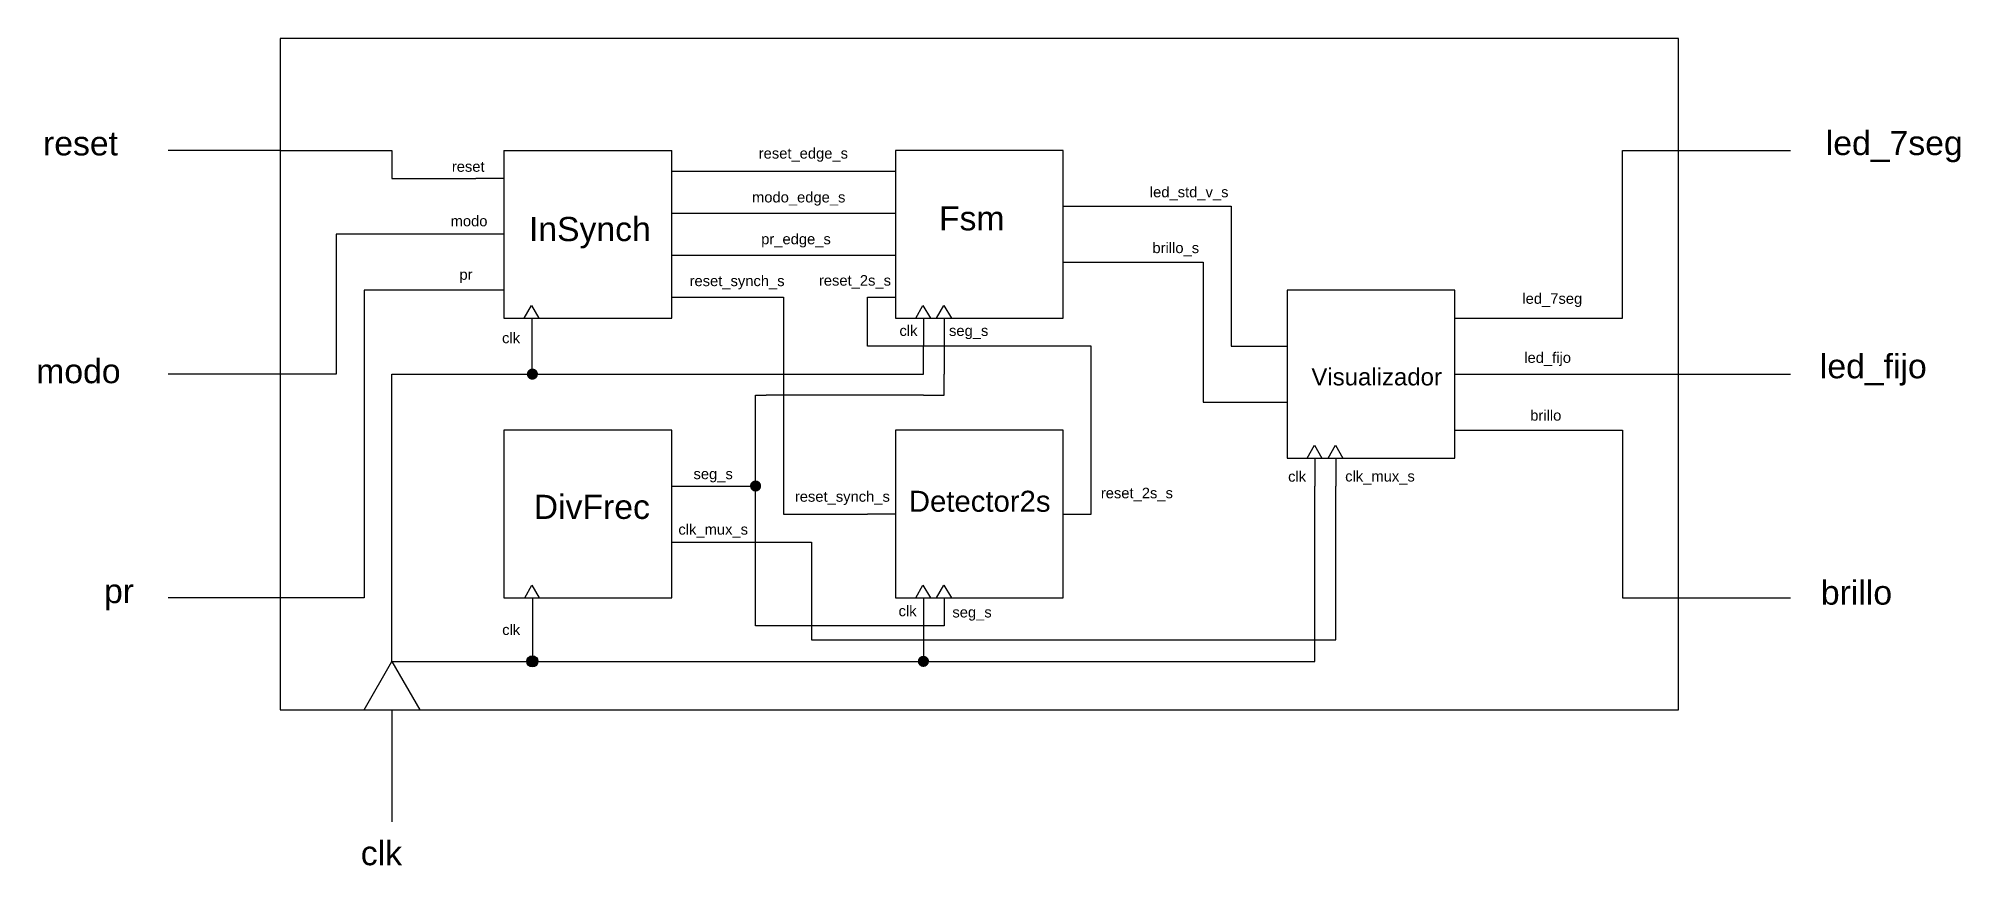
# Model space of a CAD drawing. Header units: millimetres. Extents: x 723 to 48489, y -1957 to 5497.
# Drawn here: x 723 to 17904, y -1895 to 5497 of the extents above; entities that cross this region are included whole.
import ezdxf

# ---------------------------------------------------------------- set-up
doc = ezdxf.new("R2010")
doc.units = ezdxf.units.MM
doc.layers.add('clk', color=150, linetype='Continuous')
doc.layers.add('intermedia', color=40, linetype='Continuous')
doc.styles.get("Standard").update_dxf_attribs({"font": 'arial.ttf'})

msp = doc.modelspace()

# ---------------------------------------------------------------- texts
at = {"attachment_point": 1}
for s, width, gutter_width, insert, char_height in [('reset', 900.33, 1079, (764, 4668), 215.8), ('led_7seg', 900.33, 1079, (16699, 4671), 215.8), ('reset', 393.3, 471, (4418, 4400), 94.3), ('Fsm', 900.33, 1079, (8772, 3998), 215.8), ('modo', 393.3, 471, (4407, 3913), 94.3), ('InSynch', 900.33, 1079, (5107, 3902), 215.8), ('pr', 393.3, 471, (4486, 3435), 94.3), ('led_7seg', 393.3, 471, (13987, 3220), 94.3), ('modo', 900.33, 1079, (703, 2632), 215.8), ('led_fijo', 393.3, 471, (14004, 2692), 94.3), ('led_fijo', 900.33, 1079, (16646, 2676), 215.8), ('Visualizador', 639.56, 767, (12101, 2550), 153.32), ('brillo', 393.3, 471, (14057, 2176), 94.3), ('DivFrec', 900.33, 1079, (5150, 1419), 215.8), ('Detector2s', 782.26, 938, (8503, 1455), 187.5), ('pr', 900.33, 1079, (1309, 667), 215.8), ('brillo', 900.33, 1079, (16655, 653), 215.8)]:
    msp.add_mtext_dynamic_manual_height_columns(s, width=width, gutter_width=gutter_width, heights=[0], dxfattribs=dict(at, insert=insert, char_height=char_height))
at = {"layer": 'clk', "attachment_point": 1}
for s, width, gutter_width, insert, char_height in [('clk', 393.3, 471, (8419, 2933), 94.3), ('clk', 393.3, 471, (4867, 2868), 94.3), ('seg_s', 393.3, 471, (8862, 2933), 94.3), ('seg_s', 393.3, 471, (6578, 1653), 94.3), ('clk', 393.3, 471, (11893, 1630), 94.3), ('clk_mux_s', 393.3, 471, (12403, 1632), 94.3), ('clk_mux_s', 393.3, 471, (6443, 1157), 94.3), ('clk', 393.3, 471, (8411, 428), 94.3), ('seg_s', 393.3, 471, (8892, 417), 94.3), ('clk', 393.3, 471, (4868, 260), 94.3), ('clk', 900.33, 1079, (3604, -1676), 215.8)]:
    msp.add_mtext_dynamic_manual_height_columns(s, width=width, gutter_width=gutter_width, heights=[0], dxfattribs=dict(at, insert=insert, char_height=char_height))
at = {"layer": 'intermedia', "attachment_point": 1}
for s, width, heights, insert, char_height in [('reset_edge_s', 393.3, [0], (7161, 4518), 94.29), ('modo_edge_s', 393.3, [0], (7101, 4126), 94.29), ('led_std_v_s', 295.55, [120], (10657, 4172), 94.29), ('pr_edge_s', 393.3, [0], (7183, 3752), 94.3), ('brillo_s', 393.3, [0], (10680, 3673), 94.3), ('reset_synch_s', 393.3, [0], (6543, 3378), 94.29), ('reset_2s_s', 393.3, [0], (7699, 3382), 94.3), ('reset_synch_s', 393.3, [0], (7484, 1451), 94.29), ('reset_2s_s', 393.3, [0], (10219, 1482), 94.3)]:
    msp.add_mtext_dynamic_manual_height_columns(s, width=width, gutter_width=471, heights=heights, dxfattribs=dict(at, insert=insert, char_height=char_height))

# ---------------------------------------------------------------- hatches: boundary and pattern name
at = {"layer": 'clk'}
h = msp.add_hatch(color=256, dxfattribs=at)
h.dxf.hatch_style = 1
h.paths.add_polyline_path([(5188, 2497), (5088, 2497, 1)])
h.paths.add_polyline_path([(5138, 2547), (5138, 2497), (5188, 2497, 0.414214)])
h.paths.add_polyline_path([(5138, 2547, 0.414214), (5088, 2497), (5138, 2497)])
h = msp.add_hatch(color=256, dxfattribs=at)
h.dxf.hatch_style = 1
h.paths.add_polyline_path([(7183, 1497), (7083, 1497, 1)])
h.paths.add_polyline_path([(7133, 1547), (7133, 1497), (7183, 1497, 0.414214)])
h.paths.add_polyline_path([(7133, 1547, 0.414214), (7083, 1497), (7133, 1497)])
h = msp.add_hatch(color=256, dxfattribs=at)
h.dxf.hatch_style = 1
h.paths.add_polyline_path([(5188, -70), (5088, -70, 1)])
h.paths.add_polyline_path([(5138, -20), (5138, -70), (5188, -70, 0.414214)])
h.paths.add_polyline_path([(5138, -20, 0.414214), (5088, -70), (5138, -70)])
h = msp.add_hatch(color=256, dxfattribs=at)
h.dxf.hatch_style = 1
h.paths.add_polyline_path([(8683, -70), (8583, -70, 1)])
h.paths.add_polyline_path([(8633, -20), (8633, -70), (8683, -70, 0.414214)])
h.paths.add_polyline_path([(8633, -20, 0.414214), (8583, -70), (8633, -70)])

# ---------------------------------------------------------------- linework, layer by layer
for p, q in [((2883, 5497), (2883, -503)), ((15383, 5497), (2883, 5497)), ((15383, -503), (15383, 5497)), ((2883, 4497), (1883, 4497)), ((2883, 4497), (3883, 4497)), ((3883, 4497), (3883, 4247)), ((4883, 4497), (4883, 2997)), ((4883, 4497), (6383, 4497)), ((6383, 2997), (6383, 4497)), ((8383, 4497), (8383, 2997)), ((9883, 4497), (8383, 4497)), ((9883, 2997), (9883, 4497)), ((14883, 2997), (14883, 4497)), ((14883, 4497), (15383, 4497)), ((15383, 4497), (16383, 4497)), ((3883, 4247), (4633, 4247)), ((4883, 4247), (4633, 4247)), ((3633, 3747), (3383, 3747)), ((3383, 3747), (3383, 2497)), ((3883, 3747), (3633, 3747)), ((4633, 3747), (3883, 3747)), ((4883, 3747), (4633, 3747)), ((4633, 3247), (3633, 3247)), ((3633, 3247), (3633, 497)), ((4883, 3247), (4633, 3247)), ((11883, 3247), (11883, 1747)), ((13383, 3247), (11883, 3247)), ((13383, 1747), (13383, 3247)), ((4883, 2997), (6383, 2997)), ((8383, 2997), (9883, 2997)), ((13383, 2997), (13633, 2997)), ((13633, 2997), (14883, 2997)), ((2883, 2497), (1883, 2497)), ((3383, 2497), (2883, 2497)), ((13383, 2497), (13633, 2497)), ((13633, 2497), (15383, 2497)), ((15383, 2497), (16383, 2497)), ((4883, 1997), (4883, 497)), ((6383, 1997), (4883, 1997)), ((6383, 497), (6383, 1997)), ((8383, 1997), (8383, 497)), ((9883, 1997), (8383, 1997)), ((9883, 497), (9883, 1997)), ((13383, 1997), (13633, 1997)), ((13633, 1997), (14883, 1997)), ((14883, 1997), (14883, 497)), ((11883, 1747), (13383, 1747)), ((2883, 497), (1883, 497)), ((3633, 497), (2883, 497)), ((4883, 497), (6383, 497)), ((8383, 497), (9883, 497)), ((14883, 497), (15383, 497)), ((15383, 497), (16383, 497)), ((2883, -503), (15383, -503))]:
    msp.add_line(p, q)
for p, q in [((5064, 2997), (5129, 3111)), ((5129, 3111), (5195, 2997)), ((8564, 2997), (8629, 3111)), ((8629, 3111), (8695, 2997)), ((8751, 2997), (8817, 3111)), ((8817, 3111), (8883, 2997)), ((5133, 2997), (5133, 2747)), ((8633, 2997), (8633, 2747)), ((8820, 2997), (8820, 2747)), ((5133, 2747), (5133, 2497)), ((8633, 2497), (8633, 2747)), ((8820, 2747), (8820, 2497)), ((3883, -70), (3883, 2497)), ((3883, 2497), (8633, 2497)), ((8820, 2310), (8820, 2497)), ((7133, 1497), (7133, 2310)), ((7133, 2310), (7227, 2310)), ((8633, 2310), (7227, 2310)), ((8633, 2310), (8820, 2310)), ((12064, 1747), (12129, 1861)), ((12129, 1861), (12195, 1747)), ((12133, 1747), (12133, 1497)), ((12251, 1747), (12317, 1861)), ((12317, 1861), (12383, 1747)), ((12320, 1747), (12320, 1497)), ((6383, 1497), (6633, 1497)), ((6633, 1497), (7133, 1497)), ((7133, 247), (7133, 1497)), ((12133, -70), (12133, 1497)), ((12320, 122), (12320, 1497)), ((6383, 997), (6633, 997)), ((6633, 997), (7383, 997)), ((7383, 997), (7633, 997)), ((7633, 997), (7633, 122)), ((5069, 497), (5134, 611)), ((5134, 611), (5200, 497)), ((8564, 497), (8629, 611)), ((8629, 611), (8695, 497)), ((8751, 497), (8817, 611)), ((8817, 611), (8883, 497)), ((5138, 497), (5138, 247)), ((8633, 497), (8633, 247)), ((8820, 497), (8820, 247)), ((5138, 247), (5138, -70)), ((8820, 247), (7133, 247)), ((8633, 247), (8633, -70)), ((7633, 122), (12320, 122)), ((3633, -503), (3883, -70)), ((3883, -70), (4133, -503)), ((3883, -70), (12133, -70)), ((3883, -503), (3883, -1503))]:
    msp.add_line(p, q, dxfattribs=at)
msp.add_circle((5138, -70), 50, dxfattribs=at)
at = {"layer": 'intermedia'}
for p, q in [((6383, 4310), (6633, 4310)), ((6633, 4310), (8133, 4310)), ((8133, 4310), (8383, 4310)), ((9883, 3997), (10133, 3997)), ((10133, 3997), (11383, 3997)), ((11383, 3997), (11383, 2747)), ((6383, 3935), (6633, 3935)), ((6633, 3935), (8133, 3935)), ((8133, 3935), (8383, 3935)), ((6383, 3560), (6633, 3560)), ((6633, 3560), (8133, 3560)), ((8133, 3560), (8383, 3560)), ((9883, 3497), (10133, 3497)), ((10133, 3497), (11133, 3497)), ((11133, 3497), (11133, 2247)), ((6383, 3185), (6633, 3185)), ((6633, 3185), (7133, 3185)), ((7133, 3185), (7383, 3185)), ((7383, 3185), (7383, 1247)), ((8133, 3185), (8383, 3185)), ((8133, 2747), (8133, 3185)), ((10133, 2747), (8133, 2747)), ((10133, 1247), (10133, 2747)), ((11383, 2747), (11633, 2747)), ((11633, 2747), (11883, 2747)), ((11133, 2247), (11633, 2247)), ((11633, 2247), (11883, 2247)), ((7383, 1247), (8133, 1247)), ((8383, 1247), (8133, 1247)), ((9883, 1247), (10133, 1247))]:
    msp.add_line(p, q, dxfattribs=at)

msp.set_redraw_order([(e.dxf.handle, doc.entitydb.next_handle()) for e in msp.query("TEXT MTEXT ATTDEF DIMENSION ARC_DIMENSION")])  # texts and dimensions are drawn at this point

doc.saveas('drawing.dxf')
